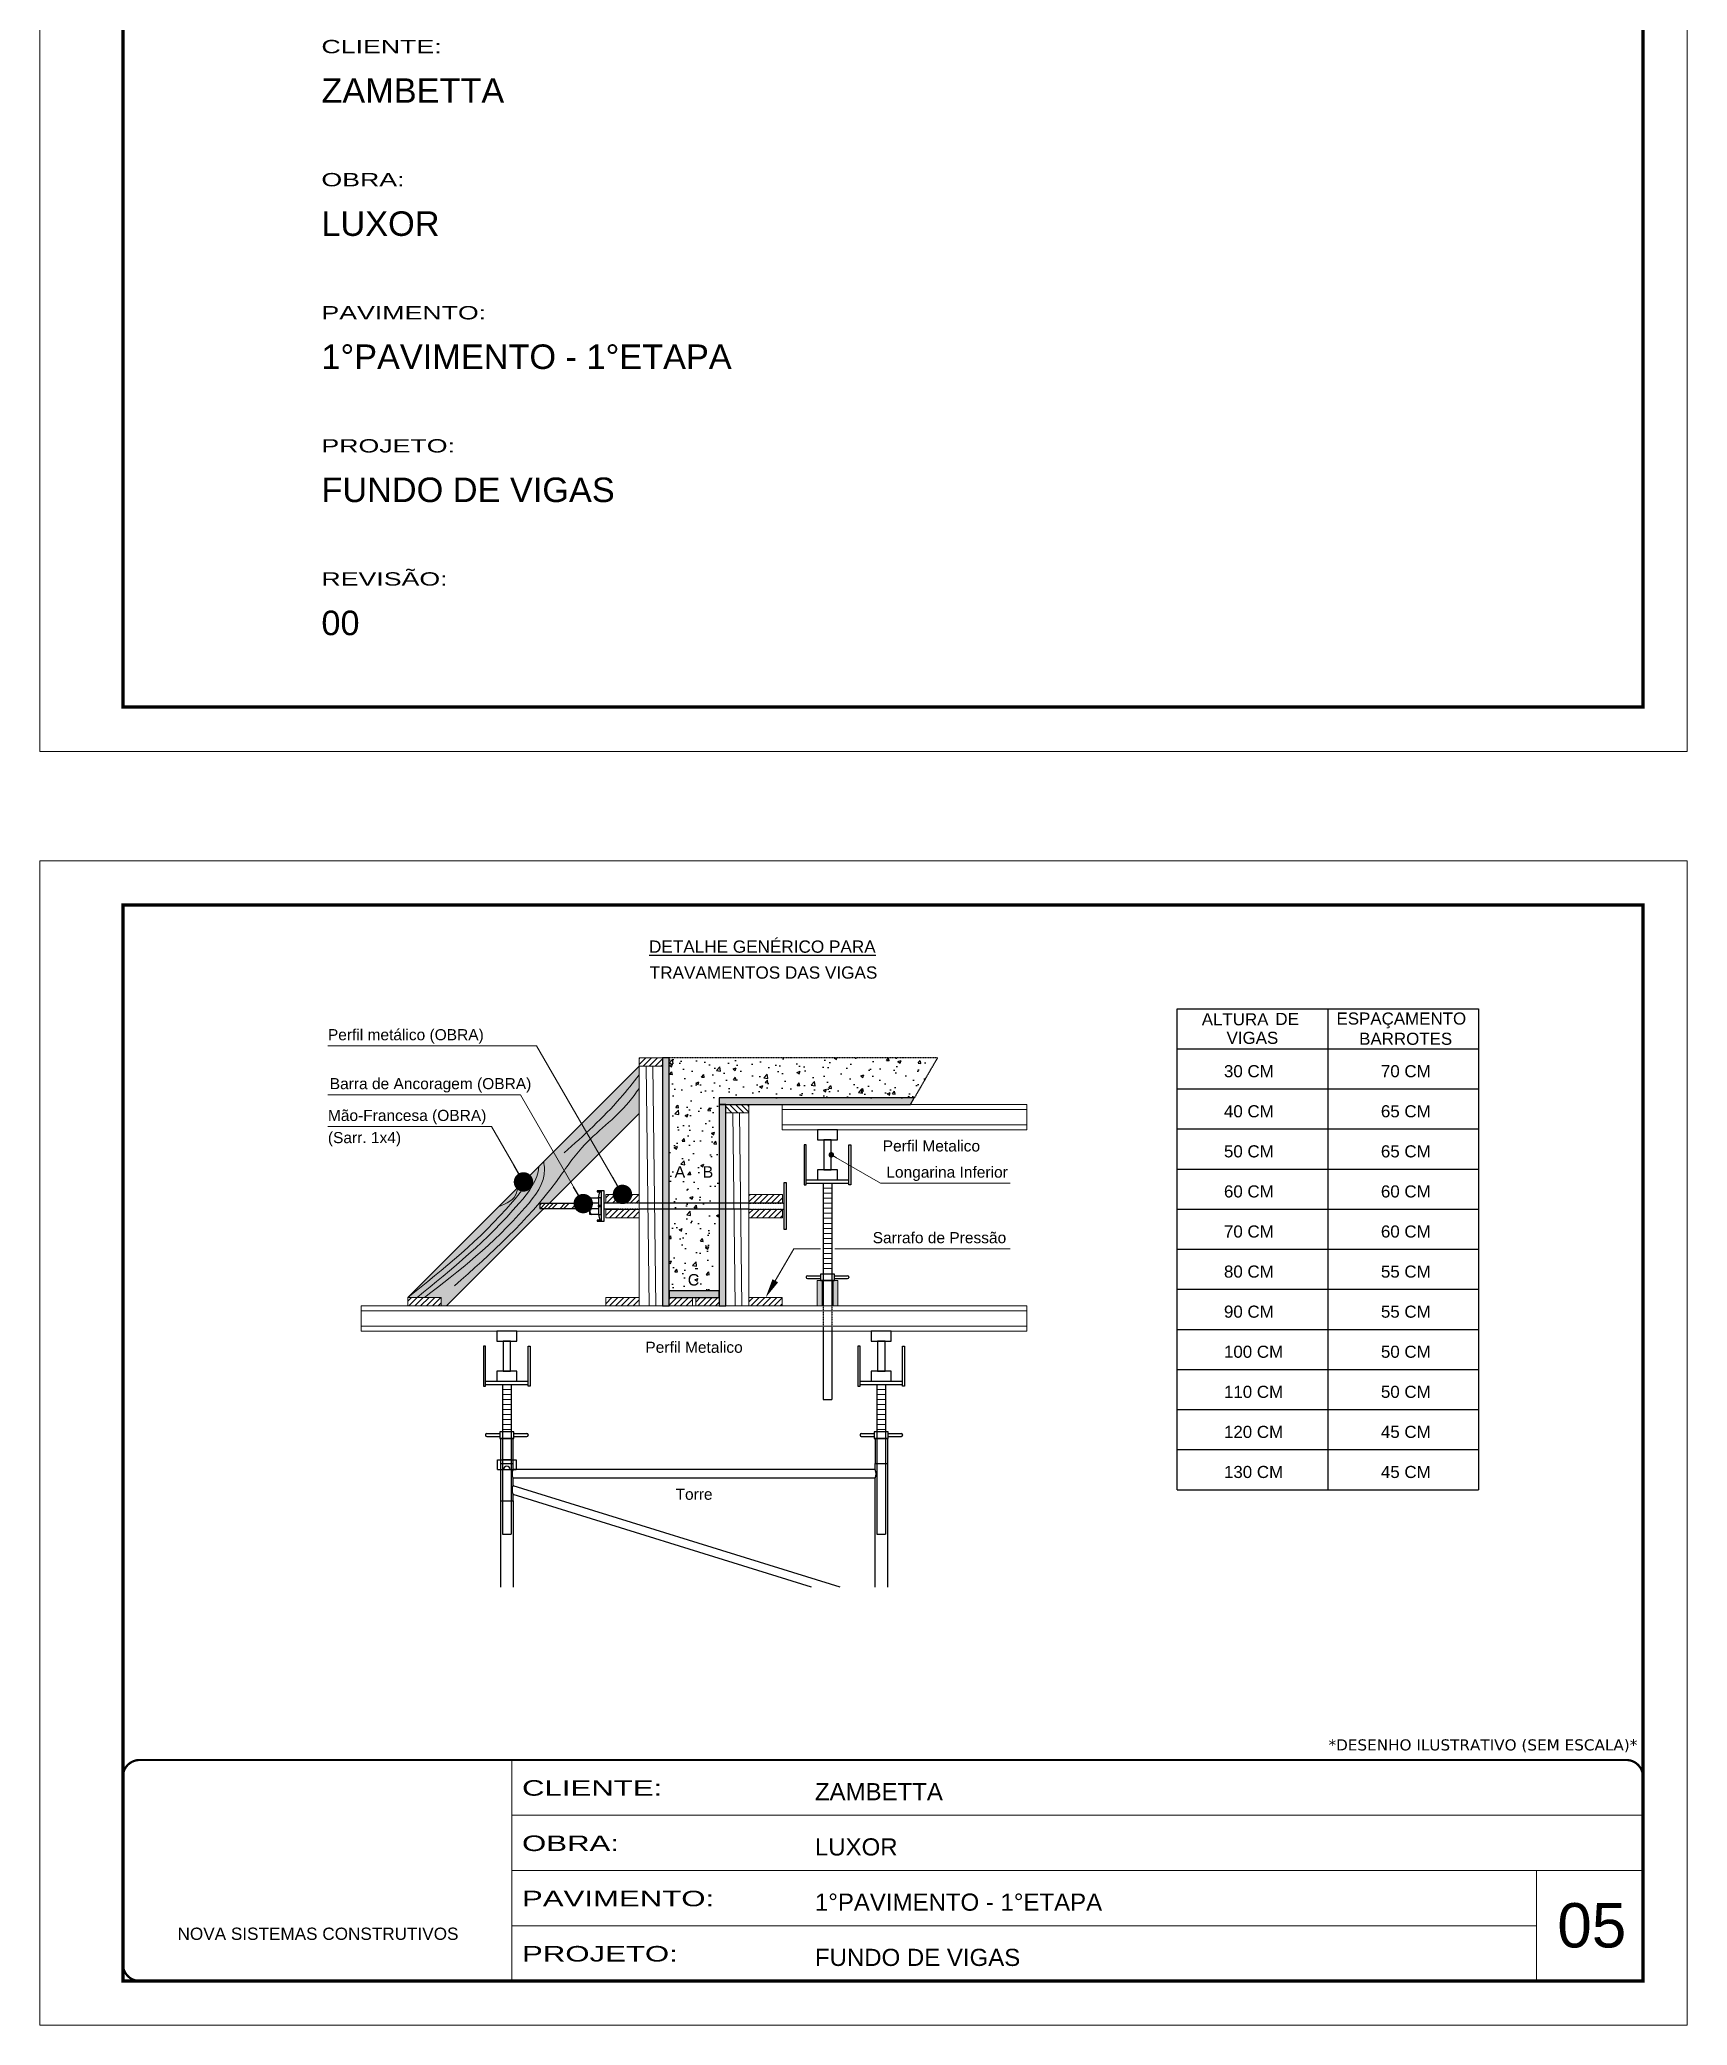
# Model space of a CAD drawing. Extents: x 1959 to 8212, y 239 to 4735.
# Drawn here: x 1959 to 3444, y 2537 to 4327 of the extents above; entities that cross this region are included whole.
import ezdxf
from ezdxf.enums import TextEntityAlignment as Align

# ---------------------------------------------------------------- set-up
doc = ezdxf.new("R2010")
doc.units = 0
for name, pattern in [('CONTINUO', [0]), ('DASHED', [0.75, 0.5, -0.25]), ('HIDDEN', [0.375, 0.25, -0.125])]:
    doc.linetypes.add(name, pattern=pattern)
doc.layers.add('BARRA DE ANCORAGEM', color=251, linetype='Continuous')
doc.layers.add('GARFOS', color=7, linetype='Continuous')
for name, color, linetype, lineweight in [('CARIMBO', 255, 'Continuous', 9), ('CONCRETO', 251, 'Continuous', 25), ('Demarcação 1', 251, 'Continuous', 9), ('Escoras', 2, 'Continuous', 25), ('Folhas', 255, 'Continuous', 9), ('Forcador', 251, 'Continuous', 25), ('Hachura', 251, 'Continuous', 9), ('Madeira', 126, 'Continuous', 18), ('Perfil Metálico', 224, 'Continuous', 18), ('SARRAFO DE PRESSAO', 251, 'DASHED', 9)]:
    doc.layers.add(name, color=color, linetype=linetype, lineweight=lineweight)
doc.layers.add('Demarcação 2', color=254, linetype='Continuous', lineweight=9, true_color=0xe0e0e0)
doc.styles.add('ARIAL', font='arial.ttf')
doc.styles.get("Standard").update_dxf_attribs({"font": 'arial.ttf'})
doc.styles.add('stylellllll', font='verdana.ttf', dxfattribs={"height": 2})
doc.styles.add('Tecnologia', font='')
doc.styles.get('Tecnologia').set_extended_font_data('Forgotten Futurist')
doc.dimstyles.new('3x', dxfattribs={"dimtxt": 10, "dimasz": 5, "dimexe": 7, "dimexo": 5, "dimgap": 4, "dimtad": 1, "dimdec": 4, "dimlfac": 0.333333, "dimdsep": 46, "dimtxsty": 'Standard', "dimblk": 'DOT', "dimcen": 0.09, "dimclrd": 1, "dimclre": 1, "dimclrt": 2, "dimadec": 0, "dimazin": 2, "dimtfac": 1, "dimtdec": 4, "dimtmove": 0, "dimatfit": 3, "dimldrblk": 'DOT', "dimfxl": 1, "dimtolj": 1, "dimtzin": 0, "dimlwd": 9, "dimlwe": 9, "dimarcsym": 0})
pattern_1 = [(45, (-2781.9772, 9126.2034), (-2.6516504, 2.6516504), [])]

msp = doc.modelspace()

# ---------------------------------------------------------------- texts
at = {"color": 0, "linetype": 'Continuous', "ltscale": 5, "style": 'ARIAL'}
for s, height, p in [('ZAMBETTA', 22.118, (2212.67, 4270.02)), ('LUXOR ', 22.118, (2212.67, 4150.02)), ('1°PAVIMENTO - 1°ETAPA', 22.1184, (2212.67, 4030.02)), ('FUNDO DE VIGAS', 22.1184, (2212.67, 3910.02)), ('00', 22.118, (2212.67, 3790.02))]:
    msp.add_text(s, height=height, dxfattribs=at).set_placement(p)
for s, p in [('%%UDETALHE GENÉRICO PARA', (2610.09, 3503.69)), ('TRAVAMENTOS DAS VIGAS', (2611.16, 3480.3))]:
    msp.add_text(s, height=11.0592, dxfattribs=at).set_placement(p, align=Align.CENTER)
at = {"layer": 'CARIMBO', "style": 'ARIAL'}
for s, height, p in [('Perfil metálico (OBRA)', 10, (2218.51, 3424.8)), ('Barra de Ancoragem (OBRA)', 10, (2220.19, 3380.68)), ('Mão-Francesa (OBRA)', 10, (2218.51, 3352.02)), ('Longarina Inferior', 10, (2721.84, 3300.91)), ('Sarrafo de Pressão', 10, (2709.56, 3241.8)), ('05', 40, (3326.63, 2606.79))]:
    msp.add_text(s, height=height, dxfattribs=at).set_placement(p)
msp.add_text('(Sarr. 1x4)', height=10, dxfattribs=at).set_placement((2218.51, 3342.02), align=Align.TOP_LEFT)
for s, p in [('Perfil Metalico', (2762.48, 3329.49)), ('Perfil Metalico', (2548.54, 3147.99)), ('Torre', (2548.54, 3015.47))]:
    msp.add_text(s, height=10, dxfattribs=at).set_placement(p, align=Align.MIDDLE_CENTER)
at = {"layer": 'CARIMBO', "color": 0, "linetype": 'Continuous', "style": 'ARIAL'}
for s, p in [('A', (2535.75, 3306.04)), ('B', (2561.04, 3306.04)), ('C', (2548.08, 3208.79))]:
    msp.add_text(s, height=10.37, dxfattribs=at).set_placement(p, align=Align.MIDDLE_CENTER)
at = {"layer": 'CARIMBO', "style": 'stylellllll'}
msp.add_text('*DESENHO ILUSTRATIVO (SEM ESCALA)*', height=10, dxfattribs=at).set_placement((3398.77, 2784.46), align=Align.RIGHT)
at = {"layer": 'Folhas', "color": 30, "style": 'Tecnologia', "width": 1.5}
for s, p in [('CLIENTE:', (2212.67, 4314.72)), ('OBRA:', (2212.67, 4194.72)), ('PAVIMENTO:', (2212.67, 4074.72)), ('PROJETO:', (2212.67, 3954.72)), ('REVISÃO:', (2212.67, 3834.72))]:
    msp.add_text(s, height=12, dxfattribs=at).set_placement(p)
at = {"layer": 'GARFOS', "color": 2, "ltscale": 1.5}
for s, height, p in [('ALTURA   ', 10.91, (3006.16, 3438.21)), ('DE', 10.91, (3072.55, 3438.59)), ('ESPAÇAMENTO', 10.9102, (3127.61, 3438.9)), ('VIGAS', 10.91, (3028.52, 3421.51)), ('BARROTES', 10.91, (3148.02, 3420.67)), ('30 CM', 10.91, (3026.16, 3391.44)), ('70 CM', 10.91, (3167.63, 3391.44)), ('40 CM', 10.91, (3026.16, 3355.3)), ('65 CM', 10.91, (3167.63, 3355.3)), ('50 CM', 10.91, (3026.16, 3319.17)), ('65 CM', 10.91, (3167.63, 3319.17)), ('60 CM', 10.91, (3026.16, 3283.03)), ('60 CM', 10.91, (3167.63, 3283.03)), ('70 CM', 10.91, (3026.16, 3246.9)), ('60 CM', 10.91, (3167.63, 3246.9)), ('80 CM', 10.91, (3026.16, 3210.76)), ('55 CM', 10.91, (3167.63, 3210.76)), ('90 CM', 10.91, (3026.16, 3174.62)), ('55 CM', 10.91, (3167.63, 3174.62)), ('100 CM', 10.91, (3026.16, 3138.49)), ('50 CM', 10.91, (3167.63, 3138.49)), ('110 CM', 10.91, (3026.16, 3102.35)), ('50 CM', 10.91, (3167.63, 3102.35)), ('120 CM', 10.91, (3026.16, 3066.22)), ('45 CM', 10.91, (3167.63, 3066.22)), ('130 CM', 10.91, (3026.16, 3030.08)), ('45 CM', 10.91, (3167.63, 3030.08))]:
    msp.add_text(s, height=height, dxfattribs=at).set_placement(p)

# ---------------------------------------------------------------- blocks, each defined once
blk = doc.blocks.new('9999999999')
at = {"color": 30, "linetype": 'CONTINUO'}
for p, q in [((98564.6, 34230.2), (98564.6, 34429.4)), ((98564.6, 34379.6), (99584, 34379.6)), ((98564.6, 34329.8), (99488, 34329.8)), ((99584, 34329.8), (99488, 34329.8)), ((99488, 34329.8), (99488, 34230.2)), ((98564.6, 34280), (99488, 34280))]:
    blk.add_line(p, q, dxfattribs=at)
at = {"color": 30, "linetype": 'CONTINUO', "const_width": 2}
blk.add_lwpolyline([(99584, 34230.2), (99584, 34414.4, 0.414214), (99569, 34429.4), (98229, 34429.4, 0.414214), (98214, 34414.4), (98214, 34245.2, 0.414214), (98229, 34230.2), (99584, 34230.2)], format="xyb", dxfattribs=at)
at = {"layer": 'Folhas'}
blk.add_lwpolyline([(98139, 34190.2), (99624, 34190.2), (99624, 35240.2), (98139, 35240.2)], close=True, dxfattribs=at)
at = {"layer": 'Folhas', "color": 30, "const_width": 3}
blk.add_lwpolyline([(98214, 34230.2), (99584, 34230.2), (99584, 35200.2), (98214, 35200.2)], close=True, dxfattribs=at)
at = {"color": 7, "linetype": 'Continuous', "ltscale": 5, "style": 'ARIAL'}
for s, height, p in [('ZAMBETTA', 15.48, (98837.7, 34393.1)), ('LUXOR', 15.48, (98837.7, 34343.3)), ('1°PAVIMENTO - 1°ETAPA', 15.483, (98837.7, 34293.5)), ('NOVA SISTEMAS CONSTRUTIVOS', 11.059, (98263.2, 34267.2)), ('FUNDO DE VIGAS', 15.483, (98837.7, 34243.7))]:
    blk.add_text(s, height=height, dxfattribs=at).set_placement(p)
at = {"layer": 'Folhas', "color": 7, "style": 'Tecnologia', "width": 1.5}
for s, p in [('CLIENTE:', (98573.7, 34397.2)), ('OBRA:', (98573.7, 34347.3)), ('PAVIMENTO:', (98573.7, 34297.5)), ('PROJETO:', (98573.7, 34247.7))]:
    blk.add_text(s, height=14, dxfattribs=at).set_placement(p)
blk = doc.blocks.new('HT20CT')
at = {"layer": 'Forcador'}
for points in [[(-4, 16), (-4, 20), (4, 20), (4, 16)], [(-1.5, 4), (-1.5, 16), (1.5, 16), (1.5, 4)], [(-4, 0), (-4, 4), (4, 4), (4, 0)]]:
    blk.add_lwpolyline(points, close=True, dxfattribs=at)
blk = doc.blocks.new('_Dot')
at = {"color": 0, "linetype": 'ByBlock', "lineweight": -2}
blk.add_line((-0.5, 0), (-1, 0), dxfattribs=at)
at = {"color": 0, "linetype": 'ByBlock', "const_width": 0.5}
blk.add_lwpolyline([(-0.25, 0, 1), (0.25, 0, 1)], format="xyb", close=True, dxfattribs=at)

# ---------------------------------------------------------------- hatches: boundary and pattern name
at = {"layer": 'CONCRETO', "linetype": 'DASHED', "ltscale": 0.3}
h = msp.add_hatch(dxfattribs=at)
h.set_pattern_fill('AR-CONC', color=256, scale=4, style=0)
h.set_pattern_definition([(50, (-46140.972, -4544.138), (28.690407, -2.510085), [3, -33]), (355, (-46140.972, -4544.138), (-5.550053, 30.087685), [2.4, -26.4]), (100.4514, (-46138.58, -4544.347), (23.140375, 27.577582), [2.549608, -28.045684]), (46.1842, (-46140.97, -4536.138), (42.689642, -6.62076), [4.5, -49.5]), (96.6356, (-46137.414, -4536.69), (37.386508, 38.964715), [3.82441, -42.06852]), (351.1842, (-46140.97, -4536.14), (37.386478, 38.964744), [3.6, -39.6]), (21, (-46136.972, -4538.138), (23.876282, -16.104756), [3, -33]), (326, (-46136.972, -4538.138), (9.732613, 29.006002), [2.4, -26.4]), (71.4514, (-46134.982, -4539.48), (33.608905, 12.90122), [2.549608, -28.045684]), (37.5, (-46140.972, -4544.138), (0.4863942, 13.3157542), [0, -26.08, 0, -26.8, 0, -26.5]), (7.5, (-46140.972, -4544.138), (10.5227815, 15.7764685), [0, -15.28, 0, -25.48, 0, -10.1]), (327.5, (-46149.892, -4544.138), (21.3528974, -0.9021949), [0, -10, 0, -31.2, 0, -41.4]), (317.5, (-46153.892, -4544.138), (23.327447, 4.004199), [0, -13, 0, -20.72, 0, -29.4])])
h.paths.add_polyline_path([(2526.04, 3408.79), (2526.04, 3198.79), (2571.04, 3198.79), (2571.04, 3372.79), (2747.04, 3372.79), (2767.82, 3408.79)])
h.paths.add_polyline_path([(2553.62, 3298.26), (2568.47, 3298.26), (2568.47, 3313.81), (2553.62, 3313.81)], flags=24)
h.paths.add_polyline_path([(2528.31, 3298.26), (2543.2, 3298.26), (2543.2, 3313.81), (2528.31, 3313.81)], flags=24)
h.paths.add_polyline_path([(2540.17, 3200.75), (2555.99, 3200.75), (2555.99, 3216.83), (2540.17, 3216.83)], flags=24)
at = {"layer": 'Demarcação 1'}
for points in [[(2526.04, 3408.79), (2520.04, 3408.79), (2520.04, 3185.29), (2526.04, 3185.29)], [(2747.04, 3372.79), (2571.04, 3372.79), (2571.04, 3366.79), (2743.57, 3366.79)], [(2577.04, 3366.79), (2571.04, 3366.79), (2571.04, 3185.29), (2577.04, 3185.29)], [(2571.04, 3198.79), (2526.04, 3198.79), (2526.04, 3192.79), (2571.04, 3192.79)]]:
    msp.add_hatch(color=256, dxfattribs=at).paths.add_polyline_path(points)
at = {"layer": 'Demarcação 2'}
msp.add_hatch(color=256, dxfattribs=at).paths.add_polyline_path([(2499.04, 3358.86), (2499.04, 3401.29), (2290.56, 3192.81), (2320.63, 3192.81), (2320.63, 3185.29), (2325.47, 3185.29), (2413.26, 3273.08), (2409.59, 3273.08), (2409.59, 3277.5), (2417.68, 3277.5)])
at = {"layer": 'Hachura'}
h = msp.add_hatch(dxfattribs=at)
h.set_pattern_fill('ANSI31', color=256, scale=30, style=0)
h.set_pattern_definition(pattern_1)
h.paths.add_polyline_path([(2499.04, 3408.79), (2520.04, 3408.79), (2520.04, 3401.29), (2499.04, 3401.29)])
h = msp.add_hatch(dxfattribs=at)
h.set_pattern_fill('ANSI31', color=256, scale=30, style=0)
h.set_pattern_definition([(135, (10059.934, 7681.8985), (2.6516504, 2.6516504), [])])
h.paths.add_polyline_path([(2577.04, 3366.79), (2598.04, 3366.79), (2598.04, 3359.29), (2577.04, 3359.29)])
h = msp.add_hatch(dxfattribs=at)
h.set_pattern_fill('ANSI32', color=256, scale=20, angle=90, style=0)
h.set_pattern_definition([(45, (11066.116, -5699.041), (5.303301, -5.303301), []), (45, (11066.116, -5695.505), (5.303301, -5.303301), [])])
h.paths.add_polyline_path([(2409.59, 3273.08), (2409.59, 3277.5), (2454.59, 3277.5), (2454.59, 3273.08)])
h = msp.add_hatch(dxfattribs=at)
h.set_pattern_fill('ANSI31', color=256, scale=30, style=0)
h.set_pattern_definition(pattern_1)
h.paths.add_polyline_path([(2499.04, 3278.3), (2499.04, 3285.81), (2468.98, 3285.81), (2468.98, 3278.3)])
h = msp.add_hatch(dxfattribs=at)
h.set_pattern_fill('ANSI31', color=256, scale=30, style=0)
h.set_pattern_definition(pattern_1)
h.paths.add_polyline_path([(2628.11, 3278.3), (2628.11, 3285.81), (2598.04, 3285.81), (2598.04, 3278.3)])
h = msp.add_hatch(dxfattribs=at)
h.set_pattern_fill('ANSI31', color=256, scale=30, style=0)
h.set_pattern_definition(pattern_1)
h.paths.add_polyline_path([(2468.98, 3264.77), (2499.04, 3264.77), (2499.04, 3272.28), (2468.98, 3272.28)])
h = msp.add_hatch(dxfattribs=at)
h.set_pattern_fill('ANSI31', color=256, scale=30, style=0)
h.set_pattern_definition(pattern_1)
h.paths.add_polyline_path([(2598.04, 3264.77), (2628.11, 3264.77), (2628.11, 3272.28), (2598.04, 3272.28)])
h = msp.add_hatch(dxfattribs=at)
h.set_pattern_fill('ANSI31', color=256, scale=30, style=0)
h.set_pattern_definition([(45, (-2960.3926, 9033.1967), (-2.6516504, 2.6516504), [])])
h.paths.add_polyline_path([(2320.63, 3185.29), (2320.63, 3192.81), (2290.56, 3192.81), (2290.56, 3185.29)])
h = msp.add_hatch(dxfattribs=at)
h.set_pattern_fill('ANSI31', color=256, scale=30, style=0)
h.set_pattern_definition(pattern_1)
h.paths.add_polyline_path([(2469.04, 3185.29), (2499.04, 3185.29), (2499.04, 3192.79), (2469.04, 3192.79)])
h = msp.add_hatch(dxfattribs=at)
h.set_pattern_fill('ANSI31', color=256, scale=30, style=0)
h.set_pattern_definition(pattern_1)
h.paths.add_polyline_path([(2526.04, 3192.79), (2547.04, 3192.79), (2547.04, 3185.29), (2526.04, 3185.29)])
h = msp.add_hatch(dxfattribs=at)
h.set_pattern_fill('ANSI31', color=256, scale=30, style=0)
h.set_pattern_definition(pattern_1)
h.paths.add_polyline_path([(2571.04, 3185.29), (2571.04, 3192.79), (2550.04, 3192.79), (2550.04, 3185.29)])
h = msp.add_hatch(dxfattribs=at)
h.set_pattern_fill('ANSI31', color=256, scale=30, style=0)
h.set_pattern_definition(pattern_1)
h.paths.add_polyline_path([(2628.04, 3192.79), (2598.04, 3192.79), (2598.04, 3185.29), (2628.04, 3185.29)])
at = {"layer": 'Perfil Metálico'}
for points in [[(2659.4, 3185.29), (2663.9, 3185.29), (2663.9, 3208.09), (2659.4, 3208.09)], [(2673.78, 3185.29), (2678.28, 3185.29), (2678.28, 3208.09), (2673.78, 3208.09)]]:
    msp.add_hatch(color=256, dxfattribs=at).paths.add_polyline_path(points)

# ---------------------------------------------------------------- linework, layer by layer
for points in [[(2526.04, 3408.79), (2520.04, 3408.79), (2520.04, 3185.29), (2526.04, 3185.29)], [(2747.04, 3372.79), (2571.04, 3372.79), (2571.04, 3366.79), (2743.57, 3366.79)], [(2577.04, 3366.79), (2571.04, 3366.79), (2571.04, 3185.29), (2577.04, 3185.29)], [(2571.04, 3198.79), (2526.04, 3198.79), (2526.04, 3192.79), (2571.04, 3192.79)]]:
    msp.add_lwpolyline(points, close=True)
at = {"layer": 'BARRA DE ANCORAGEM'}
for p, q in [((2462.47, 3282.8), (2463.64, 3288.1)), ((2464.8, 3288.99), (2464.8, 3261.59)), ((2598.04, 3277.95), (2499.04, 3277.95)), ((2462.47, 3267.78), (2463.64, 3262.48)), ((2598.04, 3272.63), (2499.04, 3272.63))]:
    msp.add_line(p, q, dxfattribs=at)
at = {"layer": 'BARRA DE ANCORAGEM', "linetype": 'HIDDEN'}
for p, q in [((2499.04, 3277.95), (2467.48, 3277.95)), ((2598.04, 3277.95), (2629.61, 3277.95)), ((2499.04, 3272.63), (2467.48, 3272.63)), ((2598.04, 3272.63), (2629.61, 3272.63))]:
    msp.add_line(p, q, dxfattribs=at)
at = {"layer": 'BARRA DE ANCORAGEM', "flags": 128}
for points in [[(2632.01, 3254.49), (2632.01, 3296.09), (2629.61, 3296.09), (2629.61, 3254.49)], [(2454.59, 3277.5), (2409.59, 3277.5), (2409.59, 3273.08), (2454.59, 3273.08)], [(2464.8, 3288.99), (2461.24, 3288.99), (2461.24, 3288.1), (2464.8, 3288.1)], [(2464.8, 3282.8), (2462.47, 3282.8), (2462.47, 3267.78), (2464.8, 3267.78)], [(2467.48, 3261.59), (2467.48, 3288.99), (2464.8, 3288.99), (2464.8, 3261.59)], [(2464.8, 3262.48), (2461.24, 3262.48), (2461.24, 3261.59), (2464.8, 3261.59)]]:
    msp.add_lwpolyline(points, close=True, dxfattribs=at)
for points in [[(2462.47, 3277.94), (2456.36, 3277.94, -0.729796), (2456.36, 3282.8, -0.729796)], [(2462.47, 3272.64), (2456.36, 3272.64, -0.6666667), (2456.36, 3277.94, -0.6666667)]]:
    msp.add_lwpolyline(points, format="xyb", dxfattribs=at)
for points in [[(2462.47, 3267.78), (2454.59, 3267.78), (2454.59, 3282.8), (2462.47, 3282.8)], [(2462.47, 3274.85), (2464.8, 3274.85), (2464.8, 3275.73), (2462.47, 3275.73), (2462.47, 3274.85), (2462.47, 3275.73)]]:
    msp.add_lwpolyline(points, dxfattribs=at)
at = {"layer": 'BARRA DE ANCORAGEM'}
msp.add_arc((2457.13, 3270.21), 2.55, 107.75636, 252.24364, dxfattribs=at)
at = {"layer": 'CONCRETO', "linetype": 'DASHED', "ltscale": 0.3}
for q in [(2526.04, 3408.79), (2747.04, 3372.79)]:
    msp.add_line((2767.82, 3408.79), q, dxfattribs=at)
at = {"layer": 'Escoras'}
for p, q in [((2674.47, 3208.09), (2663.22, 3208.09)), ((2374.17, 3065.74), (2374.17, 2931.64)), ((2385.42, 3065.74), (2374.17, 3065.74)), ((2385.42, 3043.24), (2385.42, 3065.74)), ((2722.92, 3065.74), (2711.67, 3065.74)), ((2711.67, 3065.74), (2711.67, 3043.24)), ((2722.92, 3065.74), (2722.92, 2931.64)), ((2371.36, 3046.61), (2388.23, 3046.61)), ((2371.36, 3037.84), (2371.36, 3046.61)), ((2383.73, 3046.59), (2375.86, 3046.59)), ((2388.23, 3046.61), (2388.23, 3037.84)), ((2371.36, 3037.84), (2376.87, 3037.84)), ((2374.17, 3043.24), (2385.42, 3043.24)), ((2383.73, 3037.56), (2375.86, 3037.56)), ((2382.72, 3037.84), (2388.23, 3037.84)), ((2385.42, 3037.61), (2385.42, 3043.24)), ((2711.67, 3037.61), (2385.42, 3037.61)), ((2711.67, 3029.96), (2385.42, 3029.96)), ((2385.42, 3023.61), (2385.42, 3029.96)), ((2711.67, 3043.24), (2722.92, 3043.24)), ((2711.67, 3037.61), (2711.67, 3043.24)), ((2711.67, 2931.64), (2711.67, 3029.96)), ((2374.17, 3009.49), (2385.42, 3009.49)), ((2680.19, 2931.64), (2385.42, 3023.12)), ((2654.38, 2931.64), (2385.42, 3015.11)), ((2385.42, 3009.49), (2385.42, 3015.11)), ((2385.42, 3009.49), (2385.42, 2931.64))]:
    msp.add_line(p, q, dxfattribs=at)
for centre, radius, start, end in [((2379.79, 3037.84), 2.92, 0, 180), ((2392.99, 3033.79), 8.48, 153.19207, 206.80793), ((2704.1, 3033.79), 8.48, 333.19207, 26.80793), ((2394.83, 3019.36), 10.33, 155.71056, 204.28944)]:
    msp.add_arc(centre, radius, start, end, dxfattribs=at)
at = {"layer": 'Folhas'}
msp.add_lwpolyline([(1958.77, 3685.22), (3443.77, 3685.22), (3443.77, 4735.22), (1958.77, 4735.22)], close=True, dxfattribs=at)
at = {"layer": 'Folhas', "color": 30, "const_width": 3}
msp.add_lwpolyline([(2033.77, 3725.22), (3403.77, 3725.22), (3403.77, 4695.22), (2033.77, 4695.22)], close=True, dxfattribs=at)
at = {"layer": 'Forcador', "linetype": 'Continuous'}
for p, q in [((2649.72, 3298.99), (2687.97, 3298.99)), ((2649.72, 3295.84), (2687.97, 3295.84)), ((2664.9, 3295.84), (2664.9, 3185.29)), ((2672.78, 3295.84), (2672.78, 3185.29)), ((2649.72, 3211.46), (2649.72, 3211.01)), ((2650.73, 3212.48), (2662.54, 3212.48)), ((2650.73, 3210), (2662.54, 3210)), ((2675.14, 3212.48), (2686.95, 3212.48)), ((2675.14, 3210), (2686.95, 3210)), ((2687.97, 3211.46), (2687.97, 3211.01)), ((2664.9, 3162.49), (2664.9, 3100.84)), ((2672.78, 3162.49), (2672.78, 3100.84)), ((2360.67, 3117.49), (2398.92, 3117.49)), ((2698.17, 3117.49), (2736.42, 3117.49)), ((2360.67, 3114.34), (2398.92, 3114.34)), ((2375.86, 3114.34), (2375.86, 2979.34)), ((2383.73, 3114.34), (2383.73, 2979.34)), ((2664.9, 3100.84), (2672.78, 3100.84)), ((2698.17, 3114.34), (2736.42, 3114.34)), ((2713.36, 3114.34), (2713.36, 2979.34)), ((2721.23, 3114.34), (2721.23, 2979.34)), ((2360.67, 3069.11), (2360.67, 3068.66)), ((2361.68, 3070.13), (2373.49, 3070.13)), ((2361.68, 3067.65), (2373.49, 3067.65)), ((2386.09, 3070.13), (2397.91, 3070.13)), ((2386.09, 3067.65), (2397.91, 3067.65)), ((2398.92, 3069.11), (2398.92, 3068.66)), ((2698.17, 3069.11), (2698.17, 3068.66)), ((2699.18, 3070.13), (2710.99, 3070.13)), ((2699.18, 3067.65), (2710.99, 3067.65)), ((2723.59, 3070.13), (2735.41, 3070.13)), ((2723.59, 3067.65), (2735.41, 3067.65)), ((2736.42, 3069.11), (2736.42, 3068.66)), ((2375.86, 2979.34), (2383.73, 2979.34)), ((2713.36, 2979.34), (2721.23, 2979.34))]:
    msp.add_line(p, q, dxfattribs=at)
at = {"layer": 'Forcador', "linetype": 'HIDDEN'}
for p, q in [((2664.9, 3185.29), (2664.9, 3162.49)), ((2672.78, 3185.29), (2672.78, 3162.49))]:
    msp.add_line(p, q, dxfattribs=at)
at = {"layer": 'Forcador', "linetype": 'Continuous'}
for points in [[(2647.8, 3330.49), (2647.8, 3294.49), (2649.72, 3294.49), (2649.72, 3330.49)], [(2689.88, 3330.49), (2689.88, 3294.49), (2687.97, 3294.49), (2687.97, 3330.49)], [(2662.54, 3213.94), (2662.54, 3208.09), (2675.14, 3208.09), (2675.14, 3213.94)], [(2358.76, 3148.99), (2358.76, 3112.99), (2360.67, 3112.99), (2360.67, 3148.99)], [(2400.83, 3148.99), (2400.83, 3112.99), (2398.92, 3112.99), (2398.92, 3148.99)], [(2696.26, 3148.99), (2696.26, 3112.99), (2698.17, 3112.99), (2698.17, 3148.99)], [(2738.33, 3148.99), (2738.33, 3112.99), (2736.42, 3112.99), (2736.42, 3148.99)], [(2373.49, 3071.59), (2373.49, 3065.74), (2386.09, 3065.74), (2386.09, 3071.59)], [(2710.99, 3071.59), (2710.99, 3065.74), (2723.59, 3065.74), (2723.59, 3071.59)]]:
    msp.add_lwpolyline(points, close=True, dxfattribs=at)
for centre, start, end in [((2650.73, 3211.46), 90, 180), ((2650.73, 3211.01), 180, 270), ((2686.95, 3211.46), 0, 90), ((2686.95, 3211.01), 270, 0), ((2361.68, 3069.11), 90, 180), ((2361.68, 3068.66), 180, 270), ((2397.91, 3069.11), 0, 90), ((2397.91, 3068.66), 270, 0), ((2699.18, 3069.11), 90, 180), ((2699.18, 3068.66), 180, 270), ((2735.41, 3069.11), 0, 90), ((2735.41, 3068.66), 270, 0)]:
    msp.add_arc(centre, 1.01, start, end, dxfattribs=at)
at = {"layer": 'GARFOS', "color": 2, "ltscale": 1.5}
for p, q in [((2983.97, 3019.54), (2983.97, 3453.18)), ((2983.97, 3453.18), (3255.51, 3453.18)), ((3119.74, 3453.18), (3119.74, 3019.54)), ((3255.51, 3453.18), (3255.51, 3019.54)), ((2983.97, 3417.04), (3255.51, 3417.04)), ((2983.97, 3417.04), (3255.51, 3417.04)), ((2983.97, 3380.9), (3255.51, 3380.9)), ((2983.97, 3344.77), (3255.51, 3344.77)), ((2983.97, 3308.63), (3255.51, 3308.63)), ((2983.97, 3272.5), (3255.51, 3272.5)), ((2983.97, 3236.36), (3255.51, 3236.36)), ((2983.97, 3200.22), (3255.51, 3200.22)), ((2983.97, 3164.09), (3255.51, 3164.09)), ((2983.97, 3127.95), (3255.51, 3127.95)), ((2983.97, 3091.82), (3255.51, 3091.82)), ((2983.97, 3055.68), (3255.51, 3055.68)), ((2983.97, 3019.54), (3255.51, 3019.54))]:
    msp.add_line(p, q, dxfattribs=at)
at = {"layer": 'Hachura'}
for p, q in [((2508.07, 3185.29), (2505.37, 3401.29)), ((2514.07, 3185.29), (2511.37, 3401.29)), ((2585.54, 3185.29), (2583.37, 3359.29)), ((2591.54, 3185.29), (2589.37, 3359.29)), ((2672.78, 3291.32), (2664.9, 3291.32)), ((2672.78, 3286.81), (2664.9, 3286.81)), ((2672.78, 3282.29), (2664.9, 3282.29)), ((2672.78, 3277.77), (2664.9, 3277.77)), ((2672.78, 3273.26), (2664.9, 3273.26)), ((2672.78, 3268.74), (2664.9, 3268.74)), ((2672.78, 3264.22), (2664.9, 3264.22)), ((2672.78, 3259.71), (2664.9, 3259.71)), ((2672.78, 3255.19), (2664.9, 3255.19)), ((2672.78, 3250.67), (2664.9, 3250.67)), ((2672.78, 3246.16), (2664.9, 3246.16)), ((2672.78, 3241.64), (2664.9, 3241.64)), ((2672.78, 3237.12), (2664.9, 3237.12)), ((2672.78, 3232.61), (2664.9, 3232.61)), ((2672.78, 3228.09), (2664.9, 3228.09)), ((2672.78, 3223.57), (2664.9, 3223.57)), ((2672.78, 3219.06), (2664.9, 3219.06)), ((2383.73, 3109.82), (2375.86, 3109.82)), ((2383.73, 3105.31), (2375.86, 3105.31)), ((2383.73, 3100.79), (2375.86, 3100.79)), ((2721.23, 3109.82), (2713.36, 3109.82)), ((2721.23, 3105.31), (2713.36, 3105.31)), ((2721.23, 3100.79), (2713.36, 3100.79)), ((2383.73, 3096.27), (2375.86, 3096.27)), ((2383.73, 3091.76), (2375.86, 3091.76)), ((2383.73, 3087.24), (2375.86, 3087.24)), ((2383.73, 3082.72), (2375.86, 3082.72)), ((2721.23, 3096.27), (2713.36, 3096.27)), ((2721.23, 3091.76), (2713.36, 3091.76)), ((2721.23, 3087.24), (2713.36, 3087.24)), ((2721.23, 3082.72), (2713.36, 3082.72)), ((2383.73, 3078.21), (2375.86, 3078.21)), ((2383.73, 3073.69), (2375.86, 3073.69)), ((2721.23, 3078.21), (2713.36, 3078.21)), ((2721.23, 3073.69), (2713.36, 3073.69))]:
    msp.add_line(p, q, dxfattribs=at)
at = {"layer": 'Hachura', "color": 1}
for p, q in [((2621.79, 3207.94), (2638.45, 3236.8)), ((2638.45, 3236.8), (2662.4, 3236.8)), ((2675.28, 3236.8), (2833.39, 3236.8))]:
    msp.add_line(p, q, dxfattribs=at)
at = {"layer": 'Hachura'}
for points, knots in [([(2499.04, 3393.49), (2493.47, 3386.41), (2473.32, 3360.81), (2449.01, 3339.02), (2431.42, 3323.27)], [0, 0, 0, 0, 27.0209478, 97.6209121, 97.6209121, 97.6209121, 97.6209121]), ([(2332.53, 3203.3), (2365.49, 3232.66), (2408.01, 3270.53), (2449.63, 3335.14), (2481.64, 3356.85), (2496.04, 3377.17), (2499.04, 3381.41)], [0, 0, 0, 0, 131.5456657, 169.7017256, 228.6938413, 244.2396041, 244.2396041, 244.2396041, 244.2396041]), ([(2305.6, 3192.81), (2336.62, 3216.84), (2377.63, 3248.6), (2415.66, 3297.74), (2413.35, 3313), (2413.01, 3315.25)], [0, 0, 0, 0, 121.3907721, 160.4404286, 167.1904828, 167.1904828, 167.1904828, 167.1904828]), ([(2290.56, 3192.81), (2322.79, 3218.54), (2362.01, 3249.85), (2397.71, 3294.43), (2400.73, 3302.97)], [0, 0, 0, 0, 127.741989, 155.4442459, 155.4442459, 155.4442459, 155.4442459]), ([(2298.91, 3192.81), (2330.26, 3218.28), (2370.92, 3251.32), (2408, 3298.7), (2408.49, 3310.73)], [0, 0, 0, 0, 125.1825812, 162.3251979, 162.3251979, 162.3251979, 162.3251979]), ([(2372.3, 3274.55), (2379.5, 3277.71), (2388.28, 3281.57), (2389.24, 3290.12), (2389.42, 3291.66)], [0, 0, 0, 0, 20.6635929, 25.1930696, 25.1930696, 25.1930696, 25.1930696])]:
    msp.add_open_spline(points, degree=3, knots=knots, dxfattribs=at)
at = {"layer": 'Hachura', "color": 1}
msp.add_solid([(2624.32, 3206.49), (2613.04, 3192.79), (2619.27, 3209.4)], dxfattribs=at)
at = {"layer": 'Madeira'}
for p, q in [((2499.04, 3401.29), (2290.56, 3192.81)), ((2499.04, 3401.29), (2499.04, 3192.79)), ((2499.04, 3358.86), (2325.47, 3185.29)), ((2598.04, 3192.79), (2598.04, 3359.29))]:
    msp.add_line(p, q, dxfattribs=at)
for points in [[(2499.04, 3401.29), (2520.04, 3401.29), (2520.04, 3408.79), (2499.04, 3408.79)], [(2598.04, 3359.29), (2577.04, 3359.29), (2577.04, 3366.79), (2598.04, 3366.79)], [(2468.98, 3285.81), (2499.04, 3285.81), (2499.04, 3278.3), (2468.98, 3278.3)], [(2598.04, 3285.81), (2628.11, 3285.81), (2628.11, 3278.3), (2598.04, 3278.3)], [(2468.98, 3264.77), (2499.04, 3264.77), (2499.04, 3272.28), (2468.98, 3272.28)], [(2598.04, 3264.77), (2628.11, 3264.77), (2628.11, 3272.28), (2598.04, 3272.28)], [(2290.56, 3192.81), (2320.63, 3192.81), (2320.63, 3185.29), (2290.56, 3185.29)], [(2469.04, 3185.29), (2499.04, 3185.29), (2499.04, 3192.79), (2469.04, 3192.79)], [(2547.04, 3185.29), (2526.04, 3185.29), (2526.04, 3192.79), (2547.04, 3192.79)], [(2550.04, 3185.29), (2571.04, 3185.29), (2571.04, 3192.79), (2550.04, 3192.79)], [(2628.04, 3185.29), (2598.04, 3185.29), (2598.04, 3192.79), (2628.04, 3192.79)]]:
    msp.add_lwpolyline(points, close=True, dxfattribs=at)
at = {"layer": 'Perfil Metálico'}
for p, q in [((2628.04, 3362.29), (2848.54, 3362.29)), ((2628.04, 3348.49), (2848.54, 3348.49)), ((2248.54, 3180.79), (2848.54, 3180.79)), ((2248.54, 3166.99), (2848.54, 3166.99))]:
    msp.add_line(p, q, dxfattribs=at)
for points in [[(2628.04, 3343.99), (2848.54, 3343.99), (2848.54, 3366.79), (2628.04, 3366.79)], [(2663.9, 3185.29), (2659.4, 3185.29), (2659.4, 3208.09), (2663.9, 3208.09)], [(2673.78, 3185.29), (2678.28, 3185.29), (2678.28, 3208.09), (2673.78, 3208.09)], [(2248.54, 3162.49), (2848.54, 3162.49), (2848.54, 3185.29), (2248.54, 3185.29)]]:
    msp.add_lwpolyline(points, close=True, dxfattribs=at)

# ---------------------------------------------------------------- block references
at = {"layer": 'Forcador', "linetype": 'Continuous', "xscale": -2.25, "yscale": 2.25, "zscale": 2.25}
for p in [(2668.84, 3298.99), (2717.29, 3117.49)]:
    msp.add_blockref('HT20CT', p, dxfattribs=at)
at = {"layer": 'Forcador', "xscale": -2.25, "yscale": 2.25, "zscale": 2.25}
msp.add_blockref('HT20CT', (2379.79, 3117.49), dxfattribs=at)
at = {"layer": 'SARRAFO DE PRESSAO', "color": 6, "linetype": 'ByBlock'}
msp.add_blockref('9999999999', (-96180.21, -31653.56), dxfattribs=at)

msp.set_redraw_order([(e.dxf.handle, doc.entitydb.next_handle()) for e in msp.query("TEXT MTEXT ATTDEF DIMENSION ARC_DIMENSION")])  # texts and dimensions are drawn at this point

# ---------------------------------------------------------------- leaders
msp.add_leader([(2672.22, 3321.49), (2716.52, 3295.91), (2833.39, 3295.91)], dimstyle='3x', override={"dimgap": 4, "dimtad": 0})
at = {"layer": 'Hachura'}
for points, override in [([(2484.01, 3285.81), (2406.65, 3419.8), (2218.51, 3419.8)], {"dimasz": 17.5, "dimtad": 0}), ([(2448.66, 3277.5), (2391.97, 3375.68), (2218.51, 3375.68)], {"dimasz": 17.5, "dimtad": 0}), ([(2394.8, 3297.05), (2365.95, 3347.02), (2218.51, 3347.02)], {"dimasz": 17.5, "dimgap": 4, "dimtad": 0})]:
    msp.add_leader(points, dimstyle='3x', override=override, dxfattribs=at)

doc.saveas('drawing.dxf')
